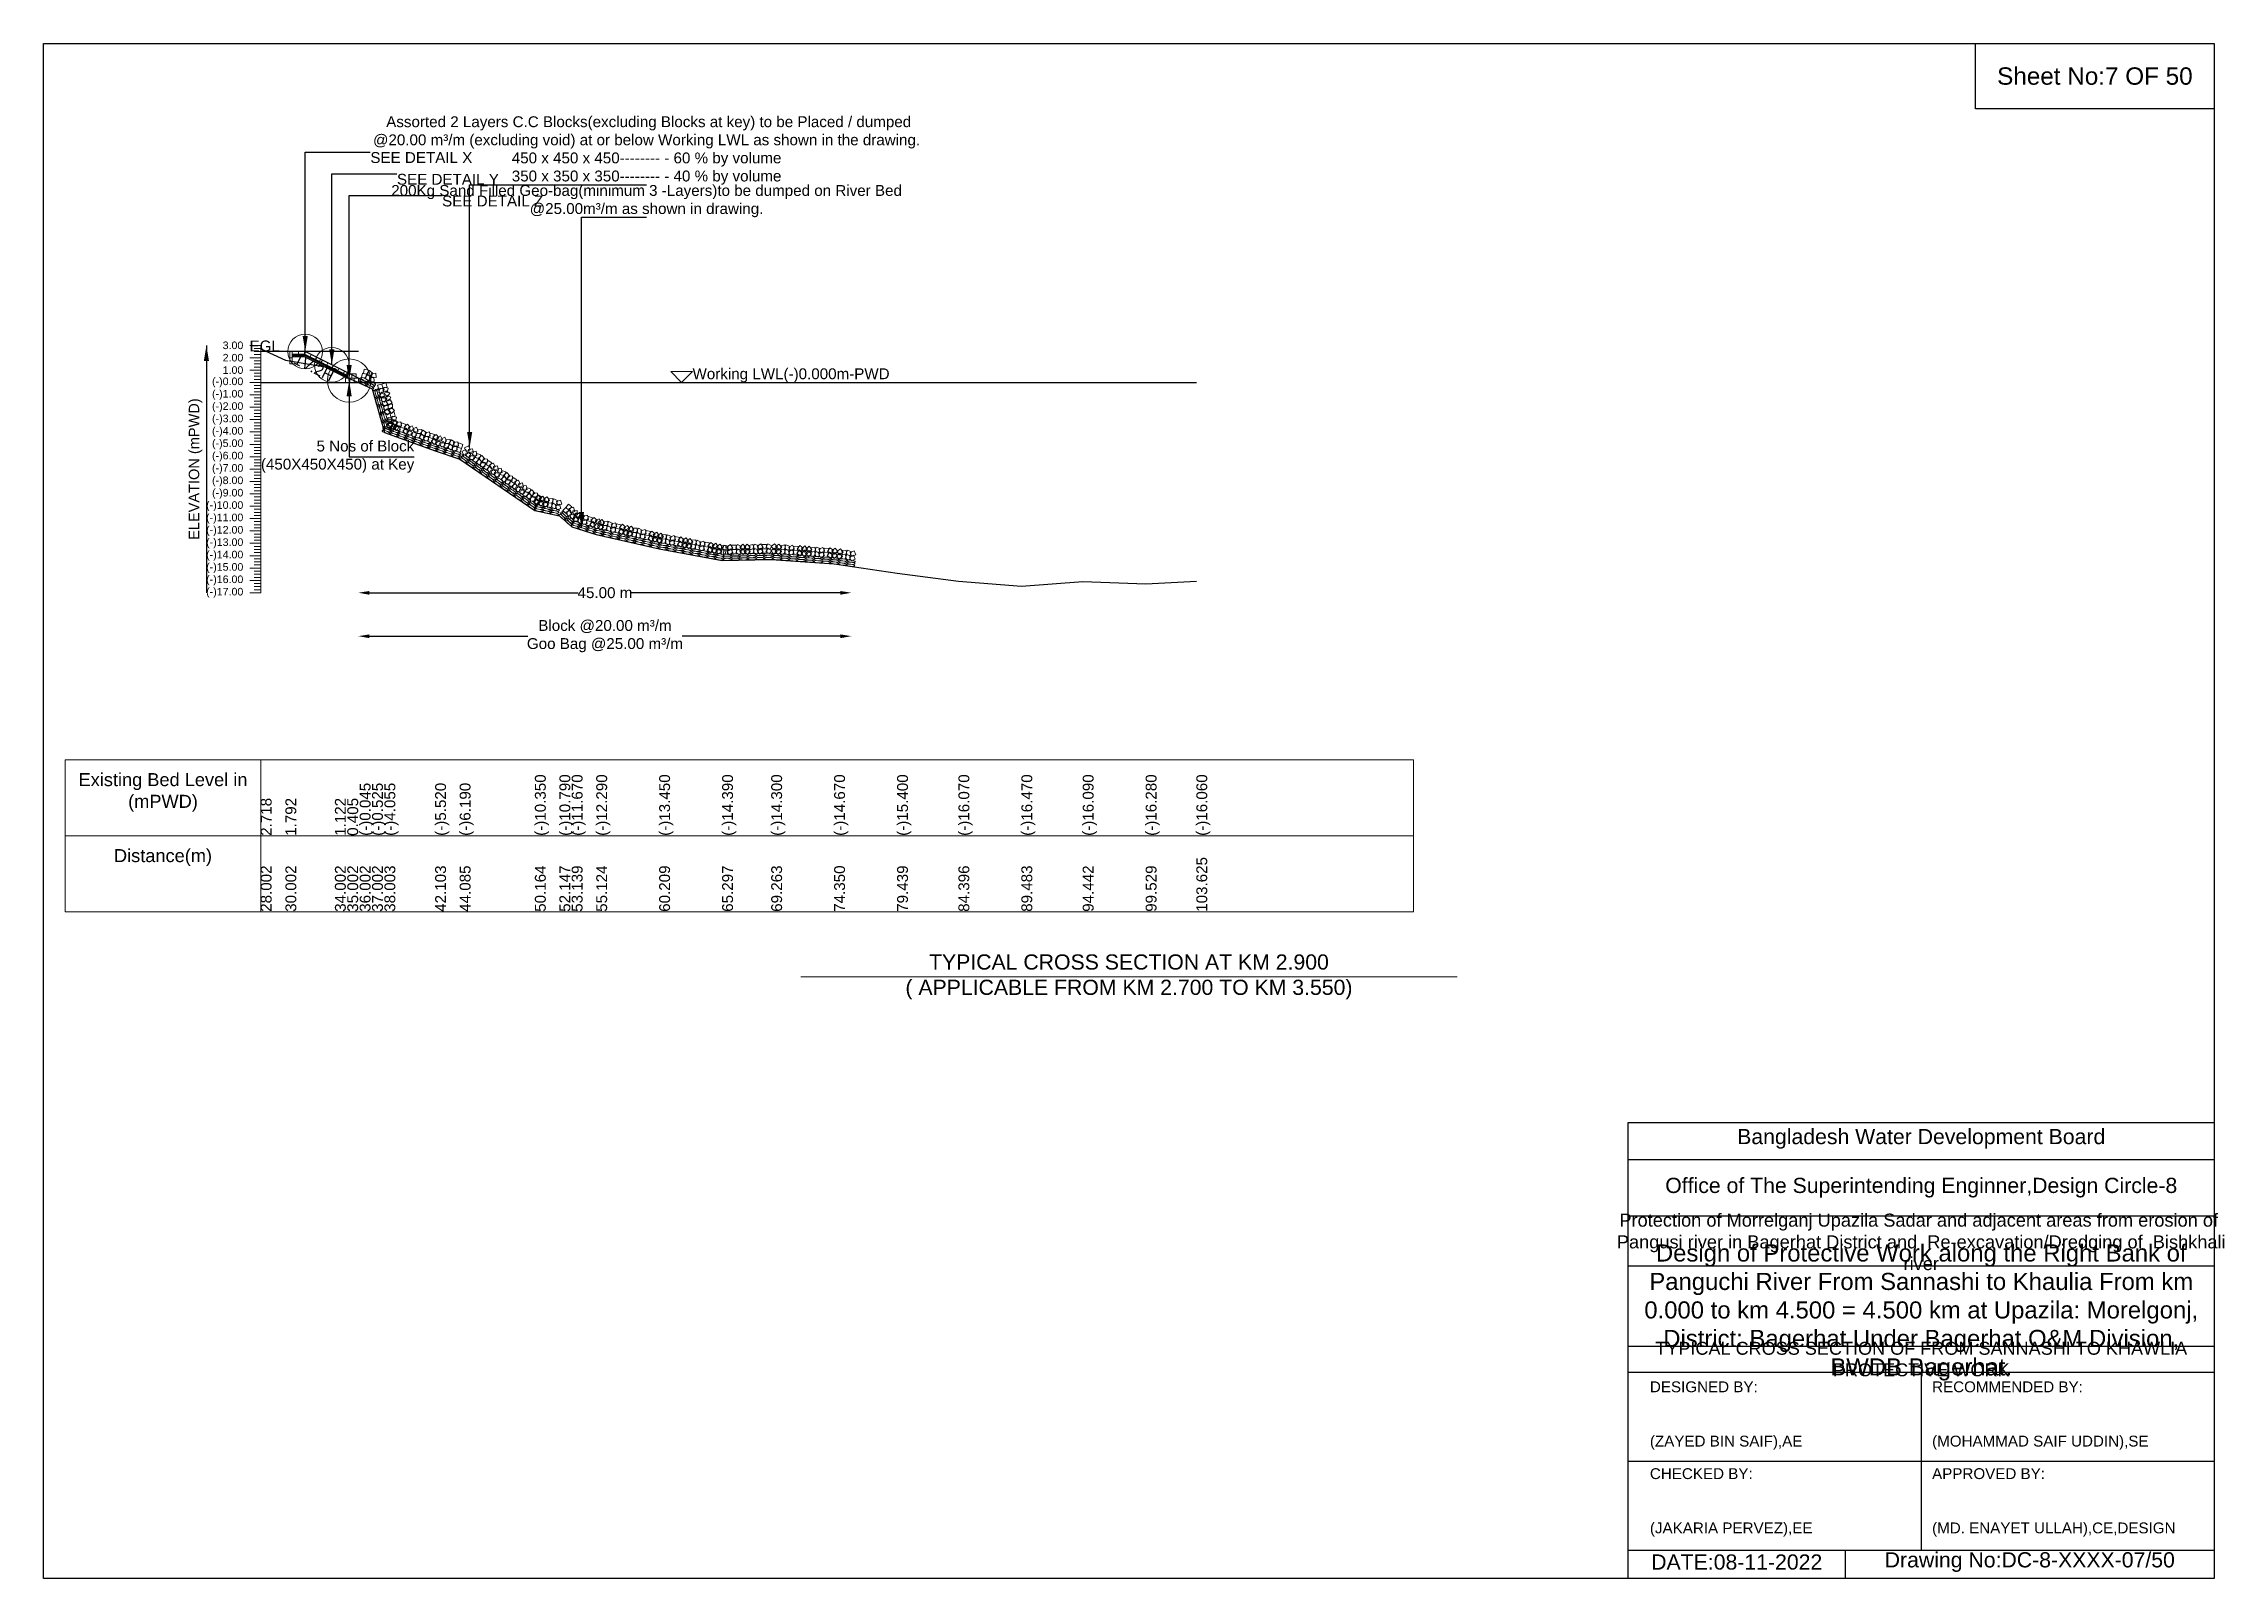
# Model space of a CAD drawing. Header units: inches. Extents: x 89000 to 245047, y -7071 to 0.
# Drawn here: x 190000 to 200047, y -7071 to 0 of the extents above; entities that cross this region are included whole.
import ezdxf

# ---------------------------------------------------------------- set-up
doc = ezdxf.new("R2010")
doc.units = ezdxf.units.IN
doc.header["$LTSCALE"] = 7
doc.header["$MEASUREMENT"] = 0
for name, color, linetype, lineweight in [('Cross section Data Border', 7, 'Continuous', 9), ('Cross Section Labels', 7, 'Continuous', 9), ('Existing_Bed_Level for Xsection', 7, 'Continuous', 25), ('Long Section Labels', 7, 'Continuous', 9)]:
    doc.layers.add(name, color=color, linetype=linetype, lineweight=lineweight)
doc.styles.get("Standard").update_dxf_attribs({"font": 'arial.ttf'})
doc.dimstyles.new('Appron Lebeling Style', dxfattribs={"dimtxt": 50, "dimasz": 50, "dimexe": 0.18, "dimexo": 0.0625, "dimgap": 0.09, "dimtad": 0, "dimtih": 1, "dimtoh": 1, "dimdec": 4, "dimzin": 0, "dimdsep": 46, "dimtxsty": 'Standard', "dimcen": 0.09, "dimse1": 1, "dimse2": 1, "dimadec": 0, "dimazin": 0, "dimtfac": 1, "dimtdec": 4, "dimtofl": 0, "dimtmove": 0, "dimatfit": 3, "dimfxl": 1, "dimtolj": 1, "dimtzin": 0, "dimarcsym": 0})
doc.dimstyles.get("Standard").update_dxf_attribs({"dimtxt": 0.18, "dimasz": 0.18, "dimexe": 0.18, "dimexo": 0.0625, "dimgap": 0.09, "dimtad": 0, "dimtih": 1, "dimtoh": 1, "dimdec": 4, "dimzin": 0, "dimdsep": 46, "dimtxsty": 'Standard', "dimcen": 0.09, "dimadec": 0, "dimazin": 0, "dimtfac": 1, "dimtdec": 4, "dimtofl": 0, "dimtmove": 0, "dimatfit": 3, "dimfxl": 1, "dimtolj": 1, "dimtzin": 0, "dimarcsym": 0})

msp = doc.modelspace()

# ---------------------------------------------------------------- texts
at = {"attachment_point": 5}
for s, insert, char_height in [('Sheet No:7 OF 50', (199450, -150), 80), ('Bangladesh Water Development Board', (198650, -5046), 70), ('Office of The Superintending Enginner,Design Circle-8', (198650, -5271), 70)]:
    msp.add_mtext(s, dxfattribs=dict(at, insert=insert, char_height=char_height))
for s, insert, char_height, width, attachment_point in [('Protection of Morrelganj Upazila Sadar and adjacent areas from erosion of  Pangusi river in Bagerhat District and  Re-excavation/Dredging of  Bishkhali river', (198650, -5521), 60, 2800, 5), ('Design of Protective Work along the Right Bank of Panguchi River From Sannashi to Khaulia From km 0.000 to km 4.500 = 4.500 km at Upazila: Morelgonj, District: Bagerhat Under Bagerhat O&M Division, BWDB Bagerhat.', (198650, -5846), 78.71299581, 2700, 5), ('TYPICAL CROSS SECTION OF FROM SANNASHI TO KHAWLIA PROTECTIVE WORK', (198650, -6061), 59.5765532, 2800, 5), ('DESIGNED BY:^J^J^J(ZAYED BIN SAIF),AE', (197400, -6321), 50, 1400, 4), ('RECOMMENDED BY:^J^J^J(MOHAMMAD SAIF UDDIN),SE', (198700, -6321), 50, 1400, 4), ('CHECKED BY:^J^J^J(JAKARIA PERVEZ),EE', (197400, -6721), 50, 1400, 4), ('APPROVED BY:^J^J^J(MD. ENAYET ULLAH),CE,DESIGN', (198700, -6721), 50, 1400, 4), ('DATE:08-11-2022', (197800, -6996), 70, 1400, 5), ('Drawing No:DC-8-XXXX-07/50', (199150, -6996), 70, 2200, 5)]:
    msp.add_mtext(s, dxfattribs=dict(insert=insert, char_height=char_height, width=width, attachment_point=attachment_point))
at = {"layer": 'Cross section Data Border', "char_height": 60, "width": 800, "attachment_point": 5}
for s, insert in [('Existing Bed Level in (mPWD)', (190550, -3450)), ('Distance(m)', (190550, -3750))]:
    msp.add_mtext(s, dxfattribs=dict(at, insert=insert))
at = {"layer": 'Cross Section Labels'}
for s, insert, char_height, attachment_point in [(' Assorted 2 Layers C.C Blocks(excluding Blocks at key) to be Placed / dumped^J@20.00 m³/m (excluding void) at or below Working LWL as shown in the drawing.^J450 x 450 x 450-------- - 60 % by volume^J350 x 350 x 350-------- - 40 % by volume', (192777.81529, -650), 50, 8), ('SEE DETAIL X', (191505.23194, -500), 50, 1), ('SEE DETAIL Y', (191627.78194, -600), 50, 1), ('200Kg Sand Filled Geo-bag(minimum 3 -Layers)to be dumped on River Bed^J@25.00m³/m as shown in drawing.', (192777.81529, -800), 50, 8), ('SEE DETAIL Z', (191835.83194, -700), 50, 1), ('EGL', (191088.54077, -1418.71), 50, 9), ('Working LWL(-)0.000m-PWD', (192989.33194, -1561.21), 50, 7), ('5 Nos of Block ^J(450X450X450) at Key', (191707.58194, -1903.21), 50, 6), ('TYPICAL CROSS SECTION AT KM 2.900^J( APPLICABLE FROM KM 2.700 TO KM 3.550)', (195000, -4300), 70, 5)]:
    msp.add_mtext(s, dxfattribs=dict(at, insert=insert, char_height=char_height, attachment_point=attachment_point))
at = {"layer": 'Cross Section Labels', "insert": (191256.31047, -1469.74044), "char_height": 50, "attachment_point": 2, "rotation": 333.434948823}
msp.add_mtext('1V:2H', dxfattribs=at)
at = {"layer": 'Long Section Labels', "char_height": 35, "attachment_point": 6}
for s, insert in [('3.00', (190920, -1390.21)), ('2.00', (190920, -1447.21)), ('1.00', (190920, -1504.21)), ('(-)0.00', (190920, -1561.21)), ('(-)1.00', (190920, -1618.21)), ('(-)2.00', (190920, -1675.21)), ('(-)3.00', (190920, -1732.21)), ('(-)4.00', (190920, -1789.21)), ('(-)5.00', (190920, -1846.21)), ('(-)6.00', (190920, -1903.21)), ('(-)7.00', (190920, -1960.21)), ('(-)8.00', (190920, -2017.21)), ('(-)10.00', (190920, -2131.21)), ('(-)9.00', (190920, -2074.21)), ('(-)11.00', (190920, -2188.21)), ('(-)12.00', (190920, -2245.21)), ('(-)13.00', (190920, -2302.21)), ('(-)14.00', (190920, -2359.21)), ('(-)15.00', (190920, -2416.21)), ('(-)16.00', (190920, -2473.21)), ('(-)17.00', (190920, -2530.21))]:
    msp.add_mtext(s, dxfattribs=dict(at, insert=insert))
at = {"layer": 'Long Section Labels', "rotation": 90}
for s, insert, char_height, attachment_point in [('ELEVATION (mPWD)', (190700, -1960.21), 48, 5), ('(-)0.045', (191456.03266, -3650), 50, 1), ('(-)0.525', (191513.03412, -3650), 50, 1), ('(-)4.055', (191570.04123, -3650), 50, 1), ('(-)5.520', (191803.75135, -3650), 50, 1), ('(-)6.190', (191916.74286, -3650), 50, 1), ('(-)10.350', (192263.27285, -3650), 50, 1), ('(-)10.790', (192376.28521, -3650), 50, 1), ('(-)11.670', (192432.81915, -3650), 50, 1), ('(-)12.290', (192545.93754, -3650), 50, 1), ('(-)13.450', (192835.82926, -3650), 50, 1), ('(-)14.390', (193125.83833, -3650), 50, 1), ('(-)14.300', (193351.91449, -3650), 50, 1), ('(-)14.670', (193641.87274, -3650), 50, 1), ('(-)15.400', (193931.91893, -3650), 50, 1), ('(-)16.070', (194214.46673, -3650), 50, 1), ('(-)16.470', (194504.43848, -3650), 50, 1), ('(-)16.090', (194787.11369, -3650), 50, 1), ('(-)16.280', (195077.02331, -3650), 50, 1), ('(-)16.060', (195310.50133, -3650), 50, 1), ('2.718', (191000, -3650), 50, 1), ('1.792', (191114.00857, -3650), 50, 1), ('1.122', (191342.01843, -3650), 50, 1), ('0.405', (191399.02554, -3650), 50, 1), ('28.002', (191000, -4000), 50, 1), ('30.002', (191114.00857, -4000), 50, 1), ('34.002', (191342.01843, -4000), 50, 1), ('35.002', (191399.02554, -4000), 50, 1), ('36.002', (191456.03266, -4000), 50, 1), ('37.002', (191513.03412, -4000), 50, 1), ('38.003', (191570.04123, -4000), 50, 1), ('42.103', (191803.75135, -4000), 50, 1), ('44.085', (191916.74286, -4000), 50, 1), ('50.164', (192263.27285, -4000), 50, 1), ('52.147', (192376.28521, -4000), 50, 1), ('53.139', (192432.81915, -4000), 50, 1), ('55.124', (192545.93754, -4000), 50, 1), ('60.209', (192835.82926, -4000), 50, 1), ('65.297', (193125.83833, -4000), 50, 1), ('69.263', (193351.91449, -4000), 50, 1), ('74.350', (193641.87274, -4000), 50, 1), ('79.439', (193931.91893, -4000), 50, 1), ('84.396', (194214.46673, -4000), 50, 1), ('89.483', (194504.43848, -4000), 50, 1), ('94.442', (194787.11369, -4000), 50, 1), ('99.529', (195077.02331, -4000), 50, 1), ('103.625', (195310.50133, -4000), 50, 1)]:
    msp.add_mtext(s, dxfattribs=dict(at, insert=insert, char_height=char_height, attachment_point=attachment_point))

# ---------------------------------------------------------------- blocks, each defined once
blk = doc.blocks.new('*D7')
at = {"layer": 'Cross Section Labels', "color": 0, "lineweight": -2, "transparency": 16777216}
for p, q in [((191500, -2530), (192462, -2530)), ((193671, -2530), (192709, -2530))]:
    blk.add_line(p, q, dxfattribs=at)
at = {"layer": 'Cross Section Labels', "color": 0, "transparency": 16777216}
for points in [[(191500, -2522), (191500, -2539), (191450, -2530)], [(193671, -2522), (193671, -2539), (193721, -2530)]]:
    blk.add_solid(points, dxfattribs=at)
at = {"layer": 'Defpoints', "color": 0, "transparency": 16777216}
for p in [(191450, -1561), (193721, -2409), (193721, -2530)]:
    blk.add_point(p, dxfattribs=at)
at = {"layer": 'Cross Section Labels', "color": 0, "transparency": 16777216, "insert": (192586, -2530), "char_height": 50, "attachment_point": 5}
blk.add_mtext('\\A1;45.00 m', dxfattribs=at)
blk = doc.blocks.new('*D8')
at = {"layer": 'Cross Section Labels', "color": 0, "lineweight": -2, "transparency": 16777216}
for p, q in [((191500, -2730), (192230, -2730)), ((193671, -2730), (192941, -2730))]:
    blk.add_line(p, q, dxfattribs=at)
at = {"layer": 'Cross Section Labels', "color": 0, "transparency": 16777216}
for points in [[(191500, -2722), (191500, -2739), (191450, -2730)], [(193671, -2722), (193671, -2739), (193721, -2730)]]:
    blk.add_solid(points, dxfattribs=at)
at = {"layer": 'Defpoints', "color": 0, "transparency": 16777216}
for p in [(191450, -1561), (193721, -2409), (193721, -2730)]:
    blk.add_point(p, dxfattribs=at)
at = {"layer": 'Cross Section Labels', "color": 0, "transparency": 16777216, "insert": (192586, -2730), "char_height": 50, "attachment_point": 5}
blk.add_mtext('\\A1;Block @20.00 m³/m ^JGoo Bag @25.00 m³/m ', dxfattribs=at)

# ---------------------------------------------------------------- dimensions: what is measured, and where the dimension line sits
at = {"layer": 'Cross Section Labels'}
for base, text, picture, middle in [((193721.14671, -2530.21), '45.00 m', '*D7', (192585.73933, -2530.21)), ((193721.14671, -2730.21), 'Block @20.00 m³/m ^JGoo Bag @25.00 m³/m ', '*D8', (192585.73933, -2730.21))]:
    dim = msp.add_linear_dim(base=base, p1=(191450.33194, -1561.21), p2=(193721.14671, -2408.77264), text=text, dimstyle='Appron Lebeling Style', dxfattribs=at)
    dim.commit()
    dim.dimension.update_dxf_attribs({"geometry": picture, "text_midpoint": middle})

# ---------------------------------------------------------------- linework, layer by layer
for points in [[(190000, 0), (200000, 0), (200000, -7071), (190000, -7071)], [(198900, 0), (200000, 0), (200000, -300), (198900, -300)]]:
    msp.add_lwpolyline(points, close=True)
for points in [[(197300, -7071), (197300, -4971), (200000, -4971)], [(197300, -5141), (200000, -5141)], [(197300, -5401), (200000, -5401)], [(197300, -5631), (200000, -5631)], [(197300, -6001), (200000, -6001)], [(197300, -6121), (200000, -6121)], [(198650, -6121), (198650, -6941)], [(197300, -6531), (200000, -6531)], [(197300, -6941), (200000, -6941)], [(198300, -6941), (198300, -7071)]]:
    msp.add_lwpolyline(points)
at = {"layer": 'Cross section Data Border'}
msp.add_lwpolyline([(190100, -3300), (196310.75355, -3300), (196310.75355, -4000), (190100, -4000)], close=True, dxfattribs=at)
for points in [[(191000, -3300), (191000, -4000)], [(190100, -3650), (196310.75355, -3650)]]:
    msp.add_lwpolyline(points, dxfattribs=at)
at = {"layer": 'Cross Section Labels'}
msp.add_lwpolyline([(192939.33194, -1561.21), (192989.33194, -1511.21), (192889.33194, -1511.21)], close=True, dxfattribs=at)
msp.add_lwpolyline([(193488, -4300), (195000, -4300), (196512, -4300)], dxfattribs=at)
for centre, radius in [((191205.23194, -1418.71), 80), ((191327.78194, -1479.985), 80), ((191407.58194, -1552.66), 100)]:
    msp.add_circle(centre, radius, dxfattribs=at)
at = {"layer": 'Existing_Bed_Level for Xsection'}
for points in [[(191000, -1406.284), (191114.00857, -1459.066), (191342.01843, -1497.256), (191399.02554, -1538.125), (191456.03266, -1563.775), (191513.03412, -1591.135), (191570.04123, -1792.345), (191803.75135, -1875.85), (191916.74286, -1914.04), (192263.27285, -2151.16), (192376.28521, -2176.24), (192432.81915, -2226.4), (192545.93754, -2261.74), (192835.82926, -2327.86), (193125.83833, -2381.44), (193351.91449, -2376.31), (193641.87274, -2397.4), (193931.91893, -2439.01), (194214.46673, -2477.2), (194504.43848, -2500), (194787.11369, -2478.34), (195077.02331, -2489.17), (195310.50133, -2476.63)], [(191450.33194, -1418.71), (191000, -1418.71)], [(191490.23194, -1561.21), (191207.63901, -1419.91353), (191205.23194, -1418.71), (191202.54077, -1418.71), (191145.54077, -1418.71)], [(191145.54077, -1430.11), (191202.54077, -1430.11), (191400.45694, -1529.06809)], [(191145.54077, -1435.81), (191201.19518, -1435.81), (191400.45694, -1535.44088)], [(191145.54077, -1441.51), (191199.8496, -1441.51), (191399.3496, -1541.26)], [(191000, -1561.21), (195310.50133, -1561.21)]]:
    msp.add_lwpolyline(points, dxfattribs=at)
at = {"layer": 'Long Section Labels'}
for points in [[(191000, -1390.21), (190950, -1390.21)], [(191000, -1404.46), (190970, -1404.46)], [(191000, -2530.21), (191000, -2473.21), (191000, -2416.21), (191000, -2359.21), (191000, -2302.21), (191000, -2245.21), (191000, -2188.21), (191000, -2131.21), (191000, -2074.21), (191000, -2017.21), (191000, -1960.21), (191000, -1903.21), (191000, -1846.21), (191000, -1789.21), (191000, -1732.21), (191000, -1675.21), (191000, -1618.21), (191000, -1561.21), (191000, -1504.21), (191000, -1447.21), (191000, -1390.21)], [(191000, -1447.21), (190950, -1447.21)], [(191000, -1504.21), (190950, -1504.21)], [(191000, -1418.71), (190970, -1418.71)], [(191000, -1432.96), (190970, -1432.96)], [(191000, -1461.46), (190970, -1461.46)], [(191000, -1475.71), (190970, -1475.71)], [(191000, -1489.96), (190970, -1489.96)], [(191000, -1561.21), (190950, -1561.21)], [(191000, -1518.46), (190970, -1518.46)], [(191000, -1532.71), (190970, -1532.71)], [(191000, -1546.96), (190970, -1546.96)], [(191000, -1575.46), (190970, -1575.46)], [(191000, -1589.71), (190970, -1589.71)], [(191000, -1603.96), (190970, -1603.96)], [(191000, -1618.21), (190950, -1618.21)], [(191000, -1675.21), (190950, -1675.21)], [(191000, -1632.46), (190970, -1632.46)], [(191000, -1646.71), (190970, -1646.71)], [(191000, -1660.96), (190970, -1660.96)], [(191000, -1689.46), (190970, -1689.46)], [(191000, -1703.71), (190970, -1703.71)], [(191000, -1732.21), (190950, -1732.21)], [(191000, -1789.21), (190950, -1789.21)], [(191000, -1717.96), (190970, -1717.96)], [(191000, -1746.46), (190970, -1746.46)], [(191000, -1760.71), (190970, -1760.71)], [(191000, -1774.96), (190970, -1774.96)], [(191000, -1803.46), (190970, -1803.46)], [(191000, -1846.21), (190950, -1846.21)], [(191000, -1903.21), (190950, -1903.21)], [(191000, -1817.71), (190970, -1817.71)], [(191000, -1831.96), (190970, -1831.96)], [(191000, -1860.46), (190970, -1860.46)], [(191000, -1874.71), (190970, -1874.71)], [(191000, -1888.96), (190970, -1888.96)], [(191000, -1960.21), (190950, -1960.21)], [(191000, -1917.46), (190970, -1917.46)], [(191000, -1931.71), (190970, -1931.71)], [(191000, -1945.96), (190970, -1945.96)], [(191000, -1974.46), (190970, -1974.46)], [(191000, -1988.71), (190970, -1988.71)], [(191000, -2002.96), (190970, -2002.96)], [(191000, -2017.21), (190950, -2017.21)], [(191000, -2074.21), (190950, -2074.21)], [(191000, -2031.46), (190970, -2031.46)], [(191000, -2045.71), (190970, -2045.71)], [(191000, -2059.96), (190970, -2059.96)], [(191000, -2088.46), (190970, -2088.46)], [(191000, -2102.71), (190970, -2102.71)], [(191000, -2131.21), (190950, -2131.21)], [(191000, -2188.21), (190950, -2188.21)], [(191000, -2116.96), (190970, -2116.96)], [(191000, -2145.46), (190970, -2145.46)], [(191000, -2159.71), (190970, -2159.71)], [(191000, -2173.96), (190970, -2173.96)], [(191000, -2202.46), (190970, -2202.46)], [(191000, -2245.21), (190950, -2245.21)], [(191000, -2302.21), (190950, -2302.21)], [(191000, -2216.71), (190970, -2216.71)], [(191000, -2230.96), (190970, -2230.96)], [(191000, -2259.46), (190970, -2259.46)], [(191000, -2273.71), (190970, -2273.71)], [(191000, -2287.96), (190970, -2287.96)], [(191000, -2359.21), (190950, -2359.21)], [(191000, -2316.46), (190970, -2316.46)], [(191000, -2330.71), (190970, -2330.71)], [(191000, -2344.96), (190970, -2344.96)], [(191000, -2373.46), (190970, -2373.46)], [(191000, -2387.71), (190970, -2387.71)], [(191000, -2401.96), (190970, -2401.96)], [(191000, -2416.21), (190950, -2416.21)], [(191000, -2473.21), (190950, -2473.21)], [(191000, -2430.46), (190970, -2430.46)], [(191000, -2444.71), (190970, -2444.71)], [(191000, -2458.96), (190970, -2458.96)], [(191000, -2487.46), (190970, -2487.46)], [(191000, -2501.71), (190970, -2501.71)], [(191000, -2530.21), (190950, -2530.21)], [(191000, -2515.96), (190970, -2515.96)]]:
    msp.add_lwpolyline(points, dxfattribs=at)
for points in [[(191145.54077, -1418.71), (191134.14077, -1418.71), (191134.14077, -1447.21), (191145.54077, -1447.21)], [(191145.54077, -1447.21), (191134.14077, -1447.21), (191134.14077, -1475.71), (191145.54077, -1475.71)], [(191174.04077, -1418.71), (191145.54077, -1418.71), (191145.54077, -1430.11), (191174.04077, -1430.11)], [(191202.54077, -1418.71), (191174.04077, -1418.71), (191174.04077, -1430.11), (191202.54077, -1430.11)], [(191233.13018, -1432.65912), (191207.63901, -1419.91353), (191202.54077, -1430.11), (191228.03194, -1442.85559)], [(191258.62135, -1445.4047), (191233.13018, -1432.65912), (191228.03194, -1442.85559), (191253.52312, -1455.60117)], [(191284.11253, -1458.15029), (191258.62135, -1445.4047), (191253.52312, -1455.60117), (191279.01429, -1468.34676)], [(191309.6037, -1470.89588), (191284.11253, -1458.15029), (191279.01429, -1468.34676), (191304.50547, -1481.09235)], [(191335.09488, -1483.64147), (191309.6037, -1470.89588), (191304.50547, -1481.09235), (191329.99664, -1493.83794)], [(191360.58605, -1496.38705), (191335.09488, -1483.64147), (191329.99664, -1493.83794), (191355.48782, -1506.58352)], [(191386.07723, -1509.13264), (191360.58605, -1496.38705), (191355.48782, -1506.58352), (191380.97899, -1519.32911)], [(191496.56193, -1504.23678), (191476.95423, -1500.55705), (191473.2745, -1520.16475), (191492.8822, -1523.84449)], [(191516.96986, -1519.76406), (191501.83417, -1506.76739), (191488.83751, -1521.90308), (191503.9732, -1534.89975)], [(191410.43194, -1541.26), (191390.48194, -1541.26), (191390.48194, -1561.21), (191410.43194, -1561.21)], [(191420.40694, -1521.31), (191400.45694, -1521.31), (191400.45694, -1541.26), (191420.40694, -1541.26)], [(191430.38194, -1541.26), (191410.43194, -1541.26), (191410.43194, -1561.21), (191430.38194, -1561.21)], [(191440.35694, -1521.31), (191420.40694, -1521.31), (191420.40694, -1541.26), (191440.35694, -1541.26)], [(191450.33194, -1541.26), (191430.38194, -1541.26), (191430.38194, -1561.21), (191450.33194, -1561.21)], [(191487.92913, -1522.22225), (191468.32142, -1518.54252), (191464.64169, -1538.15022), (191484.24939, -1541.82996)], [(191508.33706, -1537.74953), (191493.20137, -1524.75287), (191480.2047, -1539.88856), (191495.34039, -1552.88522)], [(191521.45064, -1536.75296), (191501.55746, -1538.25756), (191503.06206, -1558.15074), (191522.95524, -1556.64614)], [(191530.08345, -1518.76749), (191510.19027, -1520.27209), (191511.69486, -1540.16527), (191531.58805, -1538.66067)], [(191563.01118, -1587.70284), (191557.57297, -1568.50835), (191538.37848, -1573.94656), (191543.81669, -1593.14105)], [(191563.3675, -1612.12967), (191568.24353, -1592.78473), (191548.89859, -1587.9087), (191544.02255, -1607.25364)], [(191575.14534, -1615.37368), (191557.73126, -1605.63959), (191547.99717, -1623.05366), (191565.41124, -1632.78776)], [(191582.20567, -1582.26463), (191576.76746, -1563.07014), (191557.57297, -1568.50835), (191563.01118, -1587.70284)], [(191582.56198, -1606.69146), (191587.43802, -1587.34652), (191568.09308, -1582.47049), (191563.21704, -1601.81543)], [(191594.33982, -1609.93547), (191576.92575, -1600.20138), (191567.19166, -1617.61545), (191584.60573, -1627.34954)], [(191570.86026, -1651.97918), (191580.58048, -1634.55736), (191563.15866, -1624.83714), (191553.43844, -1642.25896)], [(191586.12524, -1661.05597), (191575.901, -1643.92508), (191558.77011, -1654.14933), (191568.99435, -1671.28021)], [(191588.0004, -1686.63064), (191587.71939, -1666.68262), (191567.77137, -1666.96363), (191568.05238, -1686.91165)], [(191597.42955, -1695.79854), (191583.13101, -1681.88617), (191569.21864, -1696.18471), (191583.51718, -1710.09708)], [(191590.05475, -1646.54097), (191599.77497, -1629.11915), (191582.35315, -1619.39893), (191572.63293, -1636.82075)], [(191601.07865, -1722.06425), (191595.64044, -1702.86976), (191576.44596, -1708.30797), (191581.88417, -1727.50246)], [(191605.31973, -1655.61776), (191595.09548, -1638.48687), (191577.9646, -1648.71112), (191588.18884, -1665.842)], [(191607.19489, -1681.19243), (191606.91388, -1661.24441), (191586.96586, -1661.52542), (191587.24687, -1681.47344)], [(191616.62404, -1690.36033), (191602.3255, -1676.44796), (191588.41312, -1690.7465), (191602.71167, -1704.65887)], [(191620.27314, -1716.62604), (191614.83493, -1697.43155), (191595.64044, -1702.86976), (191601.07865, -1722.06425)], [(191601.43497, -1746.49109), (191606.311, -1727.14615), (191586.96606, -1722.27011), (191582.09003, -1741.61505)], [(191603.974, -1750.032), (191584.08968, -1748.41454), (191582.47222, -1768.29887), (191602.35654, -1769.91633)], [(191613.21281, -1749.7351), (191595.79874, -1740.00101), (191586.06464, -1757.41508), (191603.47872, -1767.14917)], [(191610.68656, -1731.2452), (191590.80223, -1729.62774), (191589.18477, -1749.51206), (191609.0691, -1751.12952)], [(191608.92774, -1786.3406), (191618.64796, -1768.91878), (191601.22614, -1759.19856), (191591.50592, -1776.62038)], [(191625.88819, -1763.34922), (191609.48115, -1751.99971), (191598.13164, -1768.40676), (191614.53869, -1779.75627)], [(191620.62946, -1741.05288), (191625.50549, -1721.70794), (191606.16055, -1716.8319), (191601.28452, -1736.17684)], [(191632.60075, -1744.56241), (191616.1937, -1733.21291), (191604.8442, -1749.61995), (191621.25124, -1760.96946)], [(191632.4073, -1744.29689), (191614.99322, -1734.5628), (191605.25913, -1751.97687), (191622.67321, -1761.71096)], [(191628.12222, -1780.90239), (191637.84245, -1763.48057), (191620.42063, -1753.76035), (191610.7004, -1771.18216)], [(191638.82665, -1760.99221), (191619.19838, -1764.56061), (191622.76679, -1784.18888), (191642.39506, -1780.62048)], [(191645.53921, -1742.2054), (191625.91094, -1745.77381), (191629.47935, -1765.40208), (191649.10762, -1761.83367)], [(191662.33321, -1773.26598), (191643.5464, -1766.55342), (191636.83385, -1785.34023), (191655.62065, -1792.05278)], [(191669.04577, -1754.47917), (191650.25896, -1747.76661), (191643.5464, -1766.55342), (191662.33321, -1773.26598)], [(191682.43113, -1787.15378), (191669.50845, -1771.95486), (191654.30954, -1784.87754), (191667.23222, -1800.07645)], [(191689.14369, -1768.36697), (191676.22101, -1753.16806), (191661.0221, -1766.09073), (191673.94477, -1781.28965)], [(191691.90892, -1779.44583), (191673.87475, -1787.97643), (191682.40536, -1806.0106), (191700.43953, -1797.48)], [(191698.62148, -1760.65902), (191680.58731, -1769.18963), (191689.11791, -1787.2238), (191707.15208, -1778.69319)], [(191719.23012, -1804.18197), (191710.68515, -1786.1546), (191692.65778, -1794.69957), (191701.20274, -1812.72694)], [(191725.94267, -1785.39517), (191717.39771, -1767.3678), (191699.37034, -1775.91276), (191707.9153, -1793.94013)], [(191735.48165, -1797.01989), (191715.59732, -1795.40244), (191713.97986, -1815.28676), (191733.86419, -1816.90422)], [(191742.1942, -1778.23309), (191722.30988, -1776.61563), (191720.69242, -1796.49995), (191740.57674, -1798.11741)], [(191757.39584, -1810.33711), (191740.98879, -1798.98761), (191729.63928, -1815.39465), (191746.04633, -1826.74416)], [(191764.10839, -1791.55031), (191747.70135, -1780.2008), (191736.35184, -1796.60785), (191752.75889, -1807.95735)], [(191770.3343, -1807.9801), (191750.70603, -1811.54851), (191754.27444, -1831.17678), (191773.90271, -1827.60837)], [(191777.04685, -1789.19329), (191757.41858, -1792.7617), (191760.98699, -1812.38997), (191780.61526, -1808.82156)], [(191800.55341, -1801.46706), (191781.7666, -1794.75451), (191775.05405, -1813.54131), (191793.84085, -1820.25387)], [(191820.65133, -1815.35486), (191807.72865, -1800.15595), (191792.52974, -1813.07863), (191805.45242, -1828.27754)], [(191828.95019, -1807.20259), (191811.06567, -1816.04263), (191819.9057, -1833.92715), (191837.79023, -1825.08712)], [(191793.84085, -1820.25387), (191775.05405, -1813.54131), (191768.34149, -1832.32812), (191787.1283, -1839.04068)], [(191813.93877, -1834.14167), (191801.0161, -1818.94276), (191785.81719, -1831.86543), (191798.73986, -1847.06434)], [(191822.5623, -1826.10226), (191804.67777, -1834.94229), (191813.51781, -1852.82682), (191831.40233, -1843.98678)], [(191850.30559, -1850.36404), (191841.45132, -1832.48656), (191823.57384, -1841.34083), (191832.42811, -1859.21831)], [(191856.69349, -1831.46438), (191847.83922, -1813.58689), (191829.96173, -1822.44117), (191838.81601, -1840.31865)], [(191866.43132, -1842.92304), (191846.52208, -1841.64839), (191845.24743, -1861.55763), (191865.15667, -1862.83228)], [(191872.81922, -1824.02337), (191852.90998, -1822.74873), (191851.63533, -1842.65796), (191871.54457, -1843.93261)], [(191888.57169, -1855.86074), (191871.97155, -1844.79558), (191860.90639, -1861.39572), (191877.50653, -1872.46088)], [(191894.95959, -1836.96107), (191878.35945, -1825.89591), (191867.29429, -1842.49606), (191883.89443, -1853.56122)], [(191901.46763, -1853.28117), (191881.90375, -1857.1872), (191885.80978, -1876.75108), (191905.37366, -1872.84505)], [(191907.85552, -1834.3815), (191888.29164, -1838.28754), (191892.19768, -1857.85142), (191911.76156, -1853.94538)], [(191925.18215, -1865.14814), (191906.28248, -1858.76024), (191899.89459, -1877.65991), (191918.79425, -1884.0478)], [(191931.57004, -1846.24848), (191912.67038, -1839.86058), (191906.28248, -1858.76024), (191925.18215, -1865.14814)], [(191954.01285, -1887.79783), (191945.37653, -1869.81405), (191927.39274, -1878.45038), (191936.02907, -1896.43416)], [(191965.27896, -1871.33341), (191956.64263, -1853.34963), (191938.65885, -1861.98595), (191947.29518, -1879.96973)], [(191965.1382, -1882.75128), (191945.52829, -1886.41924), (191949.19625, -1906.02915), (191968.80616, -1902.36119)], [(191976.40431, -1866.28685), (191956.7944, -1869.95481), (191960.46236, -1889.56472), (191980.07227, -1885.89676)], [(191985.27693, -1913.61803), (191981.59335, -1894.01104), (191961.98637, -1897.69462), (191965.66994, -1917.3016)], [(191996.54304, -1897.1536), (191992.85946, -1877.54662), (191973.25248, -1881.23019), (191976.93605, -1900.83717)], [(192002.81496, -1910.82069), (191983.99433, -1904.20355), (191977.37719, -1923.02417), (191996.19782, -1929.64131)], [(192014.08107, -1894.35626), (191995.26044, -1887.73912), (191988.6433, -1906.55975), (192007.46392, -1913.17689)], [(192031.89192, -1912.80494), (192018.90743, -1897.6588), (192003.76129, -1910.64329), (192016.74579, -1925.78943)], [(192020.62581, -1929.26936), (192007.64132, -1914.12322), (191992.49518, -1927.10772), (192005.47968, -1942.25385)], [(192033.73852, -1930.27749), (192013.84777, -1928.74106), (192012.31133, -1948.6318), (192032.20208, -1950.16824)], [(192045.00462, -1913.81306), (192025.11388, -1912.27663), (192023.57744, -1932.16738), (192043.46819, -1933.70381)], [(192053.35462, -1948.1216), (192036.89019, -1936.85549), (192025.62408, -1953.31991), (192042.08851, -1964.58602)], [(192064.62073, -1931.65717), (192048.1563, -1920.39106), (192036.89019, -1936.85549), (192053.35462, -1948.1216)], [(192069.26383, -1966.66059), (192060.6275, -1948.67681), (192042.64372, -1957.31314), (192051.28005, -1975.29692)], [(192080.52994, -1950.19617), (192071.89361, -1932.21239), (192053.90983, -1940.84871), (192062.54616, -1958.83249)], [(192080.38918, -1961.61404), (192060.77927, -1965.282), (192064.44722, -1984.89191), (192084.05713, -1981.22395)], [(192091.65529, -1945.14961), (192072.04537, -1948.81757), (192075.71333, -1968.42748), (192095.32324, -1964.75952)], [(192100.5279, -1992.48079), (192096.84433, -1972.8738), (192077.23735, -1976.55738), (192080.92092, -1996.16436)], [(192111.79401, -1976.01636), (192108.11044, -1956.40938), (192088.50346, -1960.09295), (192092.18703, -1979.69993)], [(192118.06593, -1989.68345), (192099.24531, -1983.06631), (192092.62817, -2001.88693), (192111.44879, -2008.50407)], [(192129.33204, -1973.21902), (192110.51142, -1966.60188), (192103.89428, -1985.42251), (192122.7149, -1992.03965)], [(192135.87679, -2008.13212), (192122.8923, -1992.98598), (192107.74616, -2005.97048), (192120.73065, -2021.11661)], [(192147.1429, -1991.6677), (192134.15841, -1976.52156), (192119.01227, -1989.50605), (192131.99676, -2004.65219)], [(192148.98949, -2009.14025), (192129.09874, -2007.60382), (192127.56231, -2027.49456), (192147.45306, -2029.031)], [(192160.2556, -1992.67582), (192140.36485, -1991.13939), (192138.82842, -2011.03014), (192158.71917, -2012.56657)], [(192179.8717, -2010.51993), (192163.40728, -1999.25382), (192152.14117, -2015.71825), (192168.60559, -2026.98436)], [(192168.60559, -2026.98436), (192152.14117, -2015.71825), (192140.87506, -2032.18267), (192157.33949, -2043.44878)], [(192184.51481, -2045.52335), (192175.87848, -2027.53957), (192157.8947, -2036.1759), (192166.53102, -2054.15968)], [(192195.78091, -2029.05893), (192187.14459, -2011.07514), (192169.16081, -2019.71147), (192177.79713, -2037.69525)], [(192195.64015, -2040.4768), (192176.03024, -2044.14476), (192179.6982, -2063.75467), (192199.30811, -2060.08671)], [(192206.90626, -2024.01237), (192187.29635, -2027.68033), (192190.96431, -2047.29024), (192210.57422, -2043.62228)], [(192215.77888, -2071.34355), (192212.09531, -2051.73656), (192192.48832, -2055.42013), (192196.1719, -2075.02712)], [(192227.04499, -2054.87912), (192223.36142, -2035.27214), (192203.75443, -2038.95571), (192207.43801, -2058.56269)], [(192233.31691, -2068.54621), (192214.49629, -2061.92906), (192207.87914, -2080.74969), (192226.69977, -2087.36683)], [(192244.58302, -2052.08178), (192225.7624, -2045.46464), (192219.14525, -2064.28526), (192237.96588, -2070.90241)], [(192251.12777, -2086.99488), (192238.14328, -2071.84874), (192222.99714, -2084.83323), (192235.98163, -2099.97937)], [(192262.39388, -2070.53045), (192249.40938, -2055.38432), (192234.26325, -2068.36881), (192247.24774, -2083.51495)], [(192264.24047, -2088.00301), (192244.34972, -2086.46657), (192242.81329, -2106.35732), (192262.70404, -2107.89376)], [(192275.50658, -2071.53858), (192255.61583, -2070.00215), (192254.0794, -2089.8929), (192273.97014, -2091.42933)], [(192283.85657, -2105.84712), (192267.39215, -2094.58101), (192256.12604, -2111.04543), (192272.59046, -2122.31154)], [(192287.16597, -2112.71922), (192272.45215, -2099.2468), (192258.97974, -2113.96063), (192273.69356, -2127.43304)], [(192291.48818, -2093.24305), (192276.77435, -2079.77064), (192263.30194, -2094.48446), (192278.01576, -2107.95687)], [(192295.12268, -2089.38269), (192278.65825, -2078.11658), (192267.39215, -2094.58101), (192283.85657, -2105.84712)], [(192295.61076, -2103.89161), (192278.77851, -2114.60038), (192289.48728, -2131.43264), (192306.31953, -2120.72387)], [(192299.93297, -2084.41545), (192283.10071, -2095.12422), (192293.80948, -2111.95647), (192310.64174, -2101.2477)], [(192325.79813, -2125.0351), (192315.07596, -2108.21138), (192298.25224, -2118.93355), (192308.97441, -2135.75727)], [(192330.12034, -2105.55893), (192319.39817, -2088.73521), (192302.57445, -2099.45738), (192313.29662, -2116.2811)], [(192345.35413, -2096.42991), (192325.42311, -2097.29979), (192326.29298, -2117.23081), (192346.22401, -2116.36094)], [(192368.75537, -2106.9162), (192351.06336, -2097.69692), (192341.84408, -2115.38893), (192359.53609, -2124.60821)], [(192381.29989, -2102.96722), (192362.26834, -2108.95077), (192368.2519, -2127.98231), (192387.28344, -2121.99876)], [(192341.03193, -2115.90608), (192321.1009, -2116.77595), (192321.97078, -2136.70698), (192341.90181, -2135.8371)], [(192364.43317, -2126.39236), (192346.74115, -2117.17308), (192337.52188, -2134.8651), (192355.21389, -2144.08438)], [(192376.97768, -2122.44339), (192357.94614, -2128.42694), (192363.92969, -2147.45848), (192382.96124, -2141.47493)], [(192420.25349, -2149.7177), (192405.33057, -2136.47727), (192392.09014, -2151.40019), (192407.01306, -2164.64062)], [(192433.49392, -2134.79478), (192418.571, -2121.55435), (192405.33057, -2136.47727), (192420.25349, -2149.7177)], [(192433.71422, -2170.10412), (192427.39947, -2151.17989), (192408.47524, -2157.49463), (192414.78999, -2176.41886)], [(192446.95465, -2155.1812), (192440.6399, -2136.25697), (192421.71567, -2142.57171), (192428.03042, -2161.49594)], [(192445.38425, -2166.49144), (192425.46928, -2167.67321), (192426.65105, -2187.58817), (192446.56602, -2186.4064)], [(192458.62468, -2151.56852), (192438.70971, -2152.75029), (192439.89148, -2172.66525), (192459.80645, -2171.48348)], [(192461.49639, -2199.63843), (192460.29876, -2179.72441), (192440.38474, -2180.92204), (192441.58237, -2200.83606)], [(192463.93548, -2182.41449), (192444.00209, -2181.60059), (192443.18819, -2201.53398), (192463.12158, -2202.34788)], [(192469.88461, -2163.37216), (192449.95122, -2162.55826), (192449.13732, -2182.49165), (192469.07071, -2183.30555)], [(192474.73682, -2184.71551), (192473.53919, -2164.80149), (192453.62517, -2165.99912), (192454.8228, -2185.91314)], [(192486.36912, -2194.83673), (192469.51753, -2184.15841), (192458.83921, -2201.01), (192475.6908, -2211.68832)], [(192492.31825, -2175.7944), (192475.46666, -2165.11608), (192464.78834, -2181.96767), (192481.63993, -2192.64599)], [(192499.20195, -2191.95963), (192479.73363, -2196.31704), (192484.09104, -2215.78536), (192503.55936, -2211.42795)], [(192505.15108, -2172.9173), (192485.68276, -2177.27471), (192490.04017, -2196.74303), (192509.50849, -2192.38562)], [(192523.18456, -2203.27502), (192504.14223, -2197.32589), (192498.1931, -2216.36822), (192517.23543, -2222.31735)], [(192529.13369, -2184.23269), (192510.09136, -2178.28356), (192504.14223, -2197.32589), (192523.18456, -2203.27502)], [(192543.82642, -2216.34065), (192530.30106, -2201.67549), (192515.63589, -2215.20085), (192529.16126, -2229.86601)], [(192549.77555, -2197.29832), (192536.25019, -2182.63316), (192521.58502, -2196.15852), (192535.11038, -2210.82368)], [(192552.98552, -2208.2566), (192535.3102, -2217.50785), (192544.56146, -2235.18317), (192562.23677, -2225.93191)], [(192558.93465, -2189.21426), (192541.25933, -2198.46552), (192550.51059, -2216.14083), (192568.1859, -2206.88958)], [(192583.26568, -2209.73814), (192572.64237, -2192.85182), (192555.75605, -2203.47513), (192566.37936, -2220.36145)], [(192598.55276, -2200.69863), (192578.61698, -2201.45159), (192579.36993, -2221.38737), (192599.30571, -2220.63442)], [(192621.89209, -2211.322), (192604.25445, -2201.9991), (192594.93156, -2219.63674), (192612.5692, -2228.95963)], [(192634.45955, -2207.44667), (192615.39324, -2213.31849), (192621.26506, -2232.3848), (192640.33137, -2226.51298)], [(192578.82931, -2229.18862), (192568.20601, -2212.3023), (192551.31969, -2222.92561), (192561.94299, -2239.81193)], [(192594.1164, -2220.14911), (192574.18061, -2220.90207), (192574.93356, -2240.83785), (192594.86935, -2240.0849)], [(192617.45572, -2230.77248), (192599.81809, -2221.44958), (192590.49519, -2239.08722), (192608.13283, -2248.41011)], [(192630.02318, -2226.89715), (192610.95687, -2232.76897), (192616.82869, -2251.83528), (192635.895, -2245.96346)], [(192654.81984, -2236.29552), (192635.36936, -2231.85916), (192630.933, -2251.30964), (192650.38347, -2255.746)], [(192659.25621, -2216.84504), (192639.80573, -2212.40868), (192635.36936, -2231.85916), (192654.81984, -2236.29552)], [(192676.42341, -2247.70091), (192661.78887, -2234.14243), (192648.23038, -2248.77698), (192662.86493, -2262.33546)], [(192680.85978, -2228.25043), (192666.22523, -2214.69195), (192652.66675, -2229.3265), (192667.30129, -2242.88498)], [(192684.91984, -2238.92299), (192668.02506, -2249.53285), (192678.63492, -2266.42763), (192695.52969, -2255.81777)], [(192689.3562, -2219.47252), (192672.46143, -2230.08237), (192683.07128, -2246.97715), (192699.96606, -2236.36729)], [(192714.98267, -2260.24318), (192704.35936, -2243.35686), (192687.47304, -2253.98017), (192698.09635, -2270.86649)], [(192719.41904, -2240.7927), (192708.79573, -2223.90638), (192691.90941, -2234.52969), (192702.53271, -2251.41601)], [(192730.26975, -2251.20367), (192710.33397, -2251.95663), (192711.08692, -2271.89241), (192731.02271, -2271.13946)], [(192734.70612, -2231.75319), (192714.77033, -2232.50615), (192715.52329, -2252.44193), (192735.45907, -2251.68898)], [(192753.60908, -2261.82704), (192735.97145, -2252.50414), (192726.64855, -2270.14178), (192744.28619, -2279.46467)], [(192758.04545, -2242.37656), (192740.40781, -2233.05366), (192731.08492, -2250.6913), (192748.72255, -2260.01419)], [(192766.17654, -2257.95171), (192747.11023, -2263.82353), (192752.98205, -2282.88984), (192772.04836, -2277.01802)], [(192770.61291, -2238.50123), (192751.5466, -2244.37305), (192757.41842, -2263.43936), (192776.48473, -2257.56754)], [(192790.9732, -2267.35008), (192771.52272, -2262.91372), (192767.08635, -2282.3642), (192786.53683, -2286.80056)], [(192795.40956, -2247.8996), (192775.95908, -2243.46324), (192771.52272, -2262.91372), (192790.9732, -2267.35008)], [(192812.57677, -2278.75547), (192797.94222, -2265.19699), (192784.38374, -2279.83154), (192799.01829, -2293.39002)], [(192817.01314, -2259.30499), (192802.37859, -2245.74651), (192788.8201, -2260.38106), (192803.45465, -2273.93954)], [(192821.07319, -2269.97756), (192804.17842, -2280.58741), (192814.78827, -2297.48219), (192831.68305, -2286.87233)], [(192825.50956, -2250.52708), (192808.61478, -2261.13693), (192819.22464, -2278.03171), (192836.11942, -2267.42185)], [(192851.13603, -2291.29775), (192840.51272, -2274.41142), (192823.6264, -2285.03473), (192834.24971, -2301.92105)], [(192855.57239, -2271.84727), (192844.94909, -2254.96094), (192828.06277, -2265.58425), (192838.68607, -2282.47057)], [(192864.50221, -2281.0266), (192844.61491, -2282.60713), (192846.19543, -2302.49442), (192866.08273, -2300.9139)], [(192868.12669, -2261.40861), (192848.23939, -2262.98913), (192849.81991, -2282.87643), (192869.70721, -2281.29591)], [(192888.26272, -2290.67118), (192870.253, -2282.08908), (192861.6709, -2300.0988), (192879.68062, -2308.6809)], [(192891.8872, -2271.05319), (192873.87748, -2262.47109), (192865.29538, -2280.48081), (192883.3051, -2289.06291)], [(192900.65834, -2286.27709), (192881.85243, -2292.93594), (192888.51127, -2311.74185), (192907.31718, -2305.083)], [(192904.28282, -2266.6591), (192885.47691, -2273.31795), (192892.13575, -2292.12386), (192910.94166, -2285.46501)], [(192925.82403, -2294.6372), (192906.20604, -2291.01272), (192902.58156, -2310.63071), (192922.19955, -2314.25519)], [(192929.44851, -2275.0192), (192909.83052, -2271.39472), (192906.20604, -2291.01272), (192925.82403, -2294.6372)], [(192947.88278, -2305.13524), (192932.69759, -2292.19644), (192919.7588, -2307.38163), (192934.94399, -2320.32043)], [(192951.50726, -2285.51724), (192936.32207, -2272.57844), (192923.38328, -2287.76363), (192938.56847, -2300.70243)], [(192956.0072, -2296.01192), (192939.56779, -2307.31449), (192950.87037, -2323.75391), (192967.30978, -2312.45133)], [(192959.63168, -2276.39392), (192943.19227, -2287.6965), (192954.49485, -2304.13591), (192970.93426, -2292.83334)], [(192986.92981, -2316.06476), (192975.61415, -2299.63436), (192959.18374, -2310.95002), (192970.49941, -2327.38043)], [(192990.55429, -2296.44677), (192979.23863, -2280.01636), (192962.80822, -2291.33203), (192974.12389, -2307.76243)], [(193001.82816, -2306.39796), (192981.94086, -2307.97848), (192983.52138, -2327.86578), (193003.40868, -2326.28526)], [(193005.45264, -2286.77997), (192985.56534, -2288.36049), (192987.14586, -2308.24779), (193007.03316, -2306.66726)], [(193025.58867, -2316.04254), (193007.57895, -2307.46044), (192998.99685, -2325.47016), (193017.00657, -2334.05226)], [(193029.21315, -2296.42455), (193011.20343, -2287.84245), (193002.62133, -2305.85217), (193020.63105, -2314.43427)], [(193041.60877, -2292.03046), (193022.80286, -2298.68931), (193029.4617, -2317.49522), (193048.26761, -2310.83637)], [(193066.77446, -2300.39056), (193047.15647, -2296.76608), (193043.53199, -2316.38407), (193063.14998, -2320.00855)], [(193088.83322, -2310.8886), (193073.64802, -2297.9498), (193060.70923, -2313.13499), (193075.89442, -2326.07379)], [(193096.95763, -2301.76528), (193080.51822, -2313.06786), (193091.8208, -2329.50727), (193108.26021, -2318.2047)], [(193127.88024, -2321.81813), (193116.56458, -2305.38772), (193100.13417, -2316.70339), (193111.44984, -2333.13379)], [(193153.51993, -2314.74892), (193134.13848, -2310.02008), (193129.40964, -2329.40153), (193148.79109, -2334.13037)], [(193164.7589, -2307.91923), (193147.70623, -2318.2734), (193158.06039, -2335.32607), (193175.11307, -2324.9719)], [(193214.83678, -2316.7501), (193197.33199, -2307.1801), (193187.76198, -2324.68488), (193205.26677, -2334.25489)], [(193220.92984, -2306.16164), (193207.14097, -2320.57932), (193221.55865, -2334.36819), (193235.34752, -2319.95051)], [(193255.29213, -2319.4867), (193240.86347, -2305.70931), (193227.08609, -2320.13797), (193241.51475, -2333.91536)], [(193267.90592, -2306.9847), (193248.75892, -2312.58781), (193254.36203, -2331.73481), (193273.50903, -2326.1317)], [(193293.13399, -2311.58088), (193273.75254, -2306.85203), (193269.0237, -2326.23348), (193288.40515, -2330.96232)], [(193304.37296, -2304.75118), (193287.32029, -2315.10535), (193297.67446, -2332.15802), (193314.72713, -2321.80385)], [(193330.71472, -2307.8033), (193310.76985, -2308.25588), (193311.22243, -2328.20074), (193331.1673, -2327.74817)], [(193354.45084, -2313.58206), (193336.94605, -2304.01205), (193327.37604, -2321.51683), (193344.88083, -2331.08684)], [(193367.48082, -2304.14732), (193352.38266, -2317.18758), (193365.42292, -2332.28573), (193380.52107, -2319.24547)], [(193400.41932, -2320.6815), (193387.36705, -2305.59374), (193372.27928, -2318.64601), (193385.33156, -2333.73378)], [(193414.16545, -2309.43643), (193394.57218, -2313.19228), (193398.32803, -2332.78555), (193417.9213, -2329.0297)], [(193438.84173, -2316.41221), (193419.99817, -2309.86067), (193413.44663, -2328.70424), (193432.29019, -2335.25577)], [(193450.67956, -2310.68289), (193432.71905, -2319.36751), (193441.40368, -2337.32802), (193459.36418, -2328.64339)], [(193037.98429, -2311.64845), (193019.17838, -2318.3073), (193025.83722, -2337.11321), (193044.64313, -2330.45436)], [(193063.14998, -2320.00855), (193043.53199, -2316.38407), (193039.90751, -2336.00207), (193059.5255, -2339.62655)], [(193085.20874, -2330.50659), (193070.02354, -2317.5678), (193057.08475, -2332.75299), (193072.26994, -2345.69178)], [(193093.33315, -2321.38328), (193076.89374, -2332.68585), (193088.19632, -2349.12526), (193104.63573, -2337.82269)], [(193124.25576, -2341.43612), (193112.9401, -2325.00572), (193096.50969, -2336.32138), (193107.82536, -2352.75179)], [(193139.15411, -2331.76932), (193119.26681, -2333.34984), (193120.84733, -2353.23714), (193140.73463, -2351.65662)], [(193142.77859, -2312.15133), (193122.89129, -2313.73185), (193124.47181, -2333.61915), (193144.35911, -2332.03862)], [(193153.97251, -2334.69379), (193134.59106, -2329.96495), (193129.86221, -2349.3464), (193149.24366, -2354.07524)], [(193165.21148, -2327.86409), (193148.1588, -2338.21826), (193158.51297, -2355.27094), (193175.56565, -2344.91677)], [(193191.10066, -2310.97135), (193171.15579, -2311.42393), (193171.60837, -2331.36879), (193191.55324, -2330.91621)], [(193191.55324, -2330.91621), (193171.60837, -2331.36879), (193172.06095, -2351.31366), (193192.00581, -2350.86108)], [(193215.28935, -2336.69497), (193197.78457, -2327.12496), (193188.21456, -2344.62974), (193205.71934, -2354.19975)], [(193221.38242, -2326.1065), (193207.59355, -2340.52419), (193222.01123, -2354.31306), (193235.8001, -2339.89537)], [(193255.74471, -2339.43156), (193241.31605, -2325.65418), (193227.53867, -2340.08284), (193241.96733, -2353.86022)], [(193268.3585, -2326.92957), (193249.2115, -2332.53268), (193254.81461, -2351.67968), (193273.96161, -2346.07657)], [(193293.58657, -2331.52574), (193274.20512, -2326.7969), (193269.47628, -2346.17835), (193288.85772, -2350.90719)], [(193304.82554, -2324.69604), (193287.77287, -2335.05021), (193298.12703, -2352.10289), (193315.17971, -2341.74872)], [(193331.1673, -2327.74817), (193311.22243, -2328.20074), (193311.67501, -2348.14561), (193331.61987, -2347.69303)], [(193354.90341, -2333.52692), (193337.39863, -2323.95691), (193327.82862, -2341.4617), (193345.33341, -2351.03171)], [(193366.03358, -2324.04476), (193350.93543, -2337.08501), (193363.97568, -2352.18317), (193379.07384, -2339.14291)], [(193398.97209, -2340.57894), (193385.91982, -2325.49118), (193370.83205, -2338.54345), (193383.88433, -2353.63121)], [(193412.71822, -2329.33387), (193393.12495, -2333.08972), (193396.8808, -2352.68298), (193416.47407, -2348.92714)], [(193437.3945, -2336.30965), (193418.55093, -2329.75811), (193411.9994, -2348.60167), (193430.84296, -2355.15321)], [(193449.23232, -2330.58033), (193431.27182, -2339.26495), (193439.95644, -2357.22546), (193457.91695, -2348.54083)], [(193475.16416, -2336.12502), (193455.26672, -2334.67779), (193453.81949, -2354.57523), (193473.71692, -2356.02246)], [(193476.61139, -2316.22758), (193456.71395, -2314.78035), (193455.26672, -2334.67779), (193475.16416, -2336.12502)], [(193498.24273, -2344.13606), (193481.72796, -2332.94388), (193470.53579, -2349.45866), (193487.05056, -2360.65083)], [(193499.68997, -2324.23862), (193483.17519, -2313.04645), (193471.98302, -2329.56122), (193488.49779, -2340.75339)], [(193505.31565, -2334.17538), (193490.21749, -2347.21564), (193503.25775, -2362.31379), (193518.3559, -2349.27354)], [(193506.76288, -2314.27795), (193491.66472, -2327.3182), (193504.70498, -2342.41636), (193519.80313, -2329.3761)], [(193538.25415, -2350.70957), (193525.20188, -2335.6218), (193510.11412, -2348.67408), (193523.16639, -2363.76184)], [(193539.70139, -2330.81213), (193526.64911, -2315.72436), (193511.56135, -2328.77664), (193524.61362, -2343.8644)], [(193552.00028, -2339.4645), (193532.40701, -2343.22034), (193536.16286, -2362.81361), (193555.75613, -2359.05776)], [(193553.44751, -2319.56706), (193533.85425, -2323.32291), (193537.61009, -2342.91617), (193557.20336, -2339.16033)], [(193576.67656, -2346.44027), (193557.833, -2339.88874), (193551.28146, -2358.7323), (193570.12502, -2365.28384)], [(193578.12379, -2326.54283), (193559.28023, -2319.9913), (193552.72869, -2338.83486), (193571.57226, -2345.3864)], [(193588.51439, -2340.71095), (193570.55388, -2349.39558), (193579.23851, -2367.35608), (193597.19901, -2358.67146)], [(193589.96162, -2320.81351), (193572.00111, -2329.49814), (193580.68574, -2347.45865), (193598.64625, -2338.77402)], [(193614.44622, -2346.25565), (193594.54878, -2344.80842), (193593.10155, -2364.70585), (193612.99899, -2366.15309)], [(193615.89345, -2326.35821), (193595.99601, -2324.91098), (193594.54878, -2344.80842), (193614.44622, -2346.25565)], [(193637.5248, -2354.26668), (193621.01002, -2343.07451), (193609.81785, -2359.58928), (193626.33262, -2370.78146)], [(193638.97203, -2334.36924), (193622.45725, -2323.17707), (193611.26508, -2339.69185), (193627.77986, -2350.88402)], [(193644.59771, -2344.30601), (193629.49955, -2357.34627), (193642.53981, -2372.44442), (193657.63796, -2359.40416)], [(193646.04494, -2324.40857), (193630.94679, -2337.44883), (193643.98704, -2352.54698), (193659.0852, -2339.50673)], [(193680.00193, -2363.41959), (193668.035, -2347.45729), (193652.0727, -2359.42422), (193664.03962, -2375.38652)], [(193682.83495, -2343.67177), (193670.86802, -2327.70947), (193654.90572, -2339.6764), (193666.87265, -2355.6387)], [(193694.49968, -2353.16178), (193674.69199, -2355.54038), (193677.07059, -2375.34807), (193696.87828, -2372.96948)], [(193697.3327, -2333.41396), (193677.52501, -2335.79256), (193679.90361, -2355.60025), (193699.7113, -2353.22165)], [(193718.62866, -2361.84353), (193700.28854, -2353.99225), (193692.43726, -2372.33237), (193710.77738, -2380.18365)], [(193721.46168, -2342.09571), (193703.12156, -2334.24443), (193695.27028, -2352.58454), (193713.6104, -2360.43582)], [(193730.83764, -2356.95476), (193712.31457, -2364.36411), (193719.72392, -2382.88718), (193738.24699, -2375.47782)], [(193733.67066, -2337.20694), (193715.14759, -2344.61629), (193722.55694, -2363.13936), (193741.08001, -2355.73)]]:
    msp.add_lwpolyline(points, close=True, dxfattribs=at)
for centre, major_axis in [((191469.59519, -1564.91064), (17.10161, -8.20856)), ((191473.78827, -1556.17484), (17.10161, -8.20856)), ((191477.98135, -1547.43904), (17.10161, -8.20856)), ((191503.79842, -1581.32777), (17.10161, -8.20856)), ((191507.9915, -1572.59197), (17.10161, -8.20856)), ((191512.18457, -1563.85617), (17.10161, -8.20856)), ((191524.61107, -1614.22272), (5.17096, -18.25122)), ((191533.9341, -1611.5813), (5.17096, -18.25122)), ((191543.25714, -1608.93988), (5.17096, -18.25122)), ((191534.95299, -1650.72515), (5.17096, -18.25122)), ((191544.27602, -1648.08373), (5.17096, -18.25122)), ((191545.29491, -1687.22758), (5.17096, -18.25122)), ((191553.59906, -1645.44231), (5.17096, -18.25122)), ((191554.61795, -1684.58616), (5.17096, -18.25122)), ((191555.63683, -1723.73001), (5.17096, -18.25122)), ((191563.94098, -1681.94475), (5.17096, -18.25122)), ((191564.95987, -1721.08859), (5.17096, -18.25122)), ((191574.28291, -1718.44718), (5.17096, -18.25122)), ((191565.97876, -1760.23244), (5.17096, -18.25122)), ((191577.26071, -1789.77955), (17.86357, -6.38268)), ((191580.5211, -1780.65453), (17.86357, -6.38268)), ((191583.78148, -1771.52951), (17.86357, -6.38268)), ((191575.30179, -1757.59103), (5.17096, -18.25122)), ((191584.62483, -1754.94961), (5.17096, -18.25122)), ((191612.98785, -1802.54492), (17.86357, -6.38268)), ((191616.24824, -1793.4199), (17.86357, -6.38268)), ((191619.50862, -1784.29488), (17.86357, -6.38268)), ((191648.71499, -1815.31028), (17.86357, -6.38268)), ((191651.97537, -1806.18526), (17.86357, -6.38268)), ((191655.23576, -1797.06024), (17.86357, -6.38268)), ((191690.9629, -1809.8256), (17.86357, -6.38268)), ((191684.44213, -1828.07564), (17.86357, -6.38268)), ((191687.70251, -1818.95062), (17.86357, -6.38268)), ((191720.16927, -1840.84101), (17.86357, -6.38268)), ((191723.42965, -1831.71599), (17.86357, -6.38268)), ((191726.69003, -1822.59097), (17.86357, -6.38268)), ((191755.8964, -1853.60637), (17.86357, -6.38268)), ((191759.15679, -1844.48135), (17.86357, -6.38268)), ((191762.41717, -1835.35633), (17.86357, -6.38268)), ((191791.62354, -1866.37174), (17.86357, -6.38268)), ((191794.88393, -1857.24671), (17.86357, -6.38268)), ((191798.14431, -1848.12169), (17.86357, -6.38268)), ((191827.40381, -1878.73004), (17.97088, -6.07398)), ((191830.5065, -1869.5502), (17.97088, -6.07398)), ((191833.60919, -1860.37036), (17.97088, -6.07398)), ((191863.34557, -1890.87799), (17.97088, -6.07398)), ((191866.44826, -1881.69816), (17.97088, -6.07398)), ((191869.55095, -1872.51832), (17.97088, -6.07398)), ((191899.28733, -1903.02595), (17.97088, -6.07398)), ((191902.39002, -1893.84611), (17.97088, -6.07398)), ((191905.49271, -1884.66627), (17.97088, -6.07398)), ((191934.23172, -1920.1364), (15.65532, -10.71246)), ((191939.70383, -1912.13939), (15.65532, -10.71246)), ((191945.17594, -1904.14238), (15.65532, -10.71246)), ((191965.54235, -1941.56132), (15.65532, -10.71246)), ((191971.01446, -1933.56431), (15.65532, -10.71246)), ((191976.48657, -1925.5673), (15.65532, -10.71246)), ((191996.85299, -1962.98624), (15.65532, -10.71246)), ((192002.3251, -1954.98923), (15.65532, -10.71246)), ((192007.79721, -1946.99222), (15.65532, -10.71246)), ((192028.16362, -1984.41116), (15.65532, -10.71246)), ((192033.63573, -1976.41415), (15.65532, -10.71246)), ((192039.10784, -1968.41714), (15.65532, -10.71246)), ((192059.47425, -2005.83608), (15.65532, -10.71246)), ((192064.94636, -1997.83907), (15.65532, -10.71246)), ((192070.41847, -1989.84206), (15.65532, -10.71246)), ((192096.25699, -2019.26399), (15.65532, -10.71246)), ((192101.7291, -2011.26698), (15.65532, -10.71246)), ((192090.78488, -2027.261), (15.65532, -10.71246)), ((192122.09552, -2048.68591), (15.65532, -10.71246)), ((192127.56763, -2040.68891), (15.65532, -10.71246)), ((192133.03974, -2032.6919), (15.65532, -10.71246)), ((192153.40615, -2070.11083), (15.65532, -10.71246)), ((192158.87826, -2062.11383), (15.65532, -10.71246)), ((192164.35037, -2054.11682), (15.65532, -10.71246)), ((192184.71678, -2091.53575), (15.65532, -10.71246)), ((192190.18889, -2083.53875), (15.65532, -10.71246)), ((192195.661, -2075.54174), (15.65532, -10.71246)), ((192216.02742, -2112.96067), (15.65532, -10.71246)), ((192221.49953, -2104.96367), (15.65532, -10.71246)), ((192226.97164, -2096.96666), (15.65532, -10.71246)), ((192258.28227, -2118.39158), (15.65532, -10.71246)), ((192247.33805, -2134.38559), (15.65532, -10.71246)), ((192252.81016, -2126.38859), (15.65532, -10.71246)), ((192279.27442, -2149.74824), (18.51905, -4.1098)), ((192281.37378, -2140.28839), (18.51905, -4.1098)), ((192283.47313, -2130.82853), (18.51905, -4.1098)), ((192316.31253, -2157.96783), (18.51905, -4.1098)), ((192318.41188, -2148.50798), (18.51905, -4.1098)), ((192320.51124, -2139.04813), (18.51905, -4.1098)), ((192353.35063, -2166.18742), (18.51905, -4.1098)), ((192355.44999, -2156.72757), (18.51905, -4.1098)), ((192357.54934, -2147.26772), (18.51905, -4.1098)), ((192389.50279, -2181.49023), (14.18956, -12.58976)), ((192395.93386, -2174.24195), (14.18956, -12.58976)), ((192402.36492, -2166.99368), (14.18956, -12.58976)), ((192417.88192, -2206.66974), (14.18956, -12.58976)), ((192424.31299, -2199.42147), (14.18956, -12.58976)), ((192430.74405, -2192.17319), (14.18956, -12.58976)), ((192450.20283, -2216.60312), (18.10654, -5.65677)), ((192453.09241, -2207.35398), (18.10654, -5.65677)), ((192447.31325, -2225.85225), (18.10654, -5.65677)), ((192483.52632, -2237.16579), (18.10654, -5.65677)), ((192486.4159, -2227.91666), (18.10654, -5.65677)), ((192489.30548, -2218.66753), (18.10654, -5.65677)), ((192519.7394, -2248.47934), (18.10654, -5.65677)), ((192522.62897, -2239.23021), (18.10654, -5.65677)), ((192525.51855, -2229.98107), (18.10654, -5.65677)), ((192555.76877, -2259.01293), (18.49463, -4.21835)), ((192557.92358, -2249.56555), (18.49463, -4.21835)), ((192560.07839, -2240.11818), (18.49463, -4.21835)), ((192592.75803, -2267.44963), (18.49463, -4.21835)), ((192594.91283, -2258.00225), (18.49463, -4.21835)), ((192597.06764, -2248.55488), (18.49463, -4.21835)), ((192629.74728, -2275.88633), (18.49463, -4.21835)), ((192631.90209, -2266.43895), (18.49463, -4.21835)), ((192634.0569, -2256.99158), (18.49463, -4.21835)), ((192666.73654, -2284.32303), (18.49463, -4.21835)), ((192668.89134, -2274.87565), (18.49463, -4.21835)), ((192671.04615, -2265.42828), (18.49463, -4.21835)), ((192703.72579, -2292.75973), (18.49463, -4.21835)), ((192705.8806, -2283.31236), (18.49463, -4.21835)), ((192708.03541, -2273.86498), (18.49463, -4.21835)), ((192740.71505, -2301.19643), (18.49463, -4.21835)), ((192742.86985, -2291.74906), (18.49463, -4.21835)), ((192745.02466, -2282.30168), (18.49463, -4.21835)), ((192777.7043, -2309.63313), (18.49463, -4.21835)), ((192779.85911, -2300.18576), (18.49463, -4.21835)), ((192782.01392, -2290.73838), (18.49463, -4.21835)), ((192816.84836, -2308.62246), (18.49463, -4.21835)), ((192819.00317, -2299.17508), (18.49463, -4.21835)), ((192853.37336, -2316.32034), (18.65391, -3.44636)), ((192855.13382, -2306.7916), (18.65391, -3.44636)), ((192892.44164, -2313.68432), (18.65391, -3.44636)), ((192814.69356, -2318.06983), (18.49463, -4.21835)), ((192851.6129, -2325.84908), (18.65391, -3.44636)), ((192888.92071, -2332.7418), (18.65391, -3.44636)), ((192890.68118, -2323.21306), (18.65391, -3.44636)), ((192926.22853, -2339.63453), (18.65391, -3.44636)), ((192927.98899, -2330.10579), (18.65391, -3.44636)), ((192929.74946, -2320.57705), (18.65391, -3.44636)), ((192963.53635, -2346.52725), (18.65391, -3.44636)), ((192965.29681, -2336.99851), (18.65391, -3.44636)), ((192967.05727, -2327.46977), (18.65391, -3.44636)), ((193000.84417, -2353.41998), (18.65391, -3.44636)), ((193002.60463, -2343.89124), (18.65391, -3.44636)), ((193004.36509, -2334.3625), (18.65391, -3.44636)), ((193038.15198, -2360.3127), (18.65391, -3.44636)), ((193039.91245, -2350.78396), (18.65391, -3.44636)), ((193041.67291, -2341.25522), (18.65391, -3.44636)), ((193075.4598, -2367.20543), (18.65391, -3.44636)), ((193077.22026, -2357.67669), (18.65391, -3.44636)), ((193078.98072, -2348.14795), (18.65391, -3.44636)), ((193112.76762, -2374.09815), (18.65391, -3.44636)), ((193114.52808, -2364.56941), (18.65391, -3.44636)), ((193116.28854, -2355.04067), (18.65391, -3.44636)), ((193149.03482, -2356.6824), (18.96472, 0.43034)), ((193149.25464, -2366.36991), (18.96472, 0.43034)), ((193149.47446, -2376.05741), (18.96472, 0.43034)), ((193186.96425, -2355.82173), (18.96472, 0.43034)), ((193187.18408, -2365.50923), (18.96472, 0.43034)), ((193187.4039, -2375.19674), (18.96472, 0.43034)), ((193224.89369, -2354.96105), (18.96472, 0.43034)), ((193225.11351, -2364.64856), (18.96472, 0.43034)), ((193225.33334, -2374.33607), (18.96472, 0.43034)), ((193262.82312, -2354.10038), (18.96472, 0.43034)), ((193263.04295, -2363.78788), (18.96472, 0.43034)), ((193263.26277, -2373.47539), (18.96472, 0.43034)), ((193300.75256, -2353.2397), (18.96472, 0.43034)), ((193300.97238, -2362.92721), (18.96472, 0.43034)), ((193301.19221, -2372.61472), (18.96472, 0.43034)), ((193338.682, -2352.37903), (18.96472, 0.43034)), ((193338.90182, -2362.06654), (18.96472, 0.43034)), ((193339.12164, -2371.75404), (18.96472, 0.43034)), ((193377.45243, -2373.30969), (18.91962, -1.37611)), ((193378.15537, -2363.64522), (18.91962, -1.37611)), ((193378.85831, -2353.98075), (18.91962, -1.37611)), ((193415.29167, -2376.06192), (18.91962, -1.37611)), ((193415.99461, -2366.39745), (18.91962, -1.37611)), ((193416.69755, -2356.73298), (18.91962, -1.37611)), ((193453.13091, -2378.81414), (18.91962, -1.37611)), ((193453.83385, -2369.14967), (18.91962, -1.37611)), ((193454.53679, -2359.4852), (18.91962, -1.37611)), ((193490.97015, -2381.56636), (18.91962, -1.37611)), ((193491.67309, -2371.90189), (18.91962, -1.37611)), ((193492.37603, -2362.23742), (18.91962, -1.37611)), ((193528.80939, -2384.31858), (18.91962, -1.37611)), ((193529.51233, -2374.65411), (18.91962, -1.37611)), ((193530.21528, -2364.98964), (18.91962, -1.37611)), ((193566.64863, -2387.07081), (18.91962, -1.37611)), ((193567.35157, -2377.40634), (18.91962, -1.37611)), ((193568.05452, -2367.74187), (18.91962, -1.37611)), ((193604.48787, -2389.82303), (18.91962, -1.37611)), ((193605.19082, -2380.15856), (18.91962, -1.37611)), ((193605.89376, -2370.49409), (18.91962, -1.37611)), ((193642.66289, -2392.61875), (18.77736, -2.6938)), ((193644.03893, -2383.02695), (18.77736, -2.6938)), ((193645.41497, -2373.43515), (18.77736, -2.6938)), ((193680.21761, -2398.00635), (18.77736, -2.6938)), ((193681.59365, -2388.41455), (18.77736, -2.6938)), ((193682.96968, -2378.82275), (18.77736, -2.6938)), ((193717.77232, -2403.39394), (18.77736, -2.6938)), ((193719.14836, -2393.80214), (18.77736, -2.6938)), ((193720.5244, -2384.21035), (18.77736, -2.6938))]:
    msp.add_ellipse(centre, major_axis=major_axis, ratio=0.255, dxfattribs=at)

msp.set_redraw_order([(e.dxf.handle, doc.entitydb.next_handle()) for e in msp.query("TEXT MTEXT ATTDEF DIMENSION ARC_DIMENSION")])  # texts and dimensions are drawn at this point

# ---------------------------------------------------------------- leaders
at = {"layer": 'Cross Section Labels', "annotation_type": 0, "has_hookline": 1}
for points, hookline_direction, text_width in [([(191205.23194, -1418.71), (191205.23194, -500), (191505.14194, -500)], 0, 466.13233), ([(191327.78194, -1479.985), (191327.78194, -600), (191627.69194, -600)], 0, 466.03001), ([(191407.58194, -1552.66), (191407.58194, -700), (191835.74194, -700)], 0, 460.91405), ([(191962.73741, -1861.016), (191962.73741, -650), (192777.72529, -650)], 0, 2510.77763), ([(192477.81529, -2230.52062), (192477.81529, -800), (192777.72529, -800)], 0, 2345.7367), ([(191407.58194, -1552.66), (191407.58194, -1903.21), (191707.67194, -1903.21)], 1, 701.90996)]:
    msp.add_leader(points, dimstyle='Standard', override={"dimasz": 72}, dxfattribs=dict(at, hookline_direction=hookline_direction, text_width=text_width))
at = {"layer": 'Long Section Labels'}
msp.add_leader([(190750, -1390.21), (190750, -2530.21)], dimstyle='Standard', override={"dimasz": 72}, dxfattribs=at)

doc.saveas('drawing.dxf')
